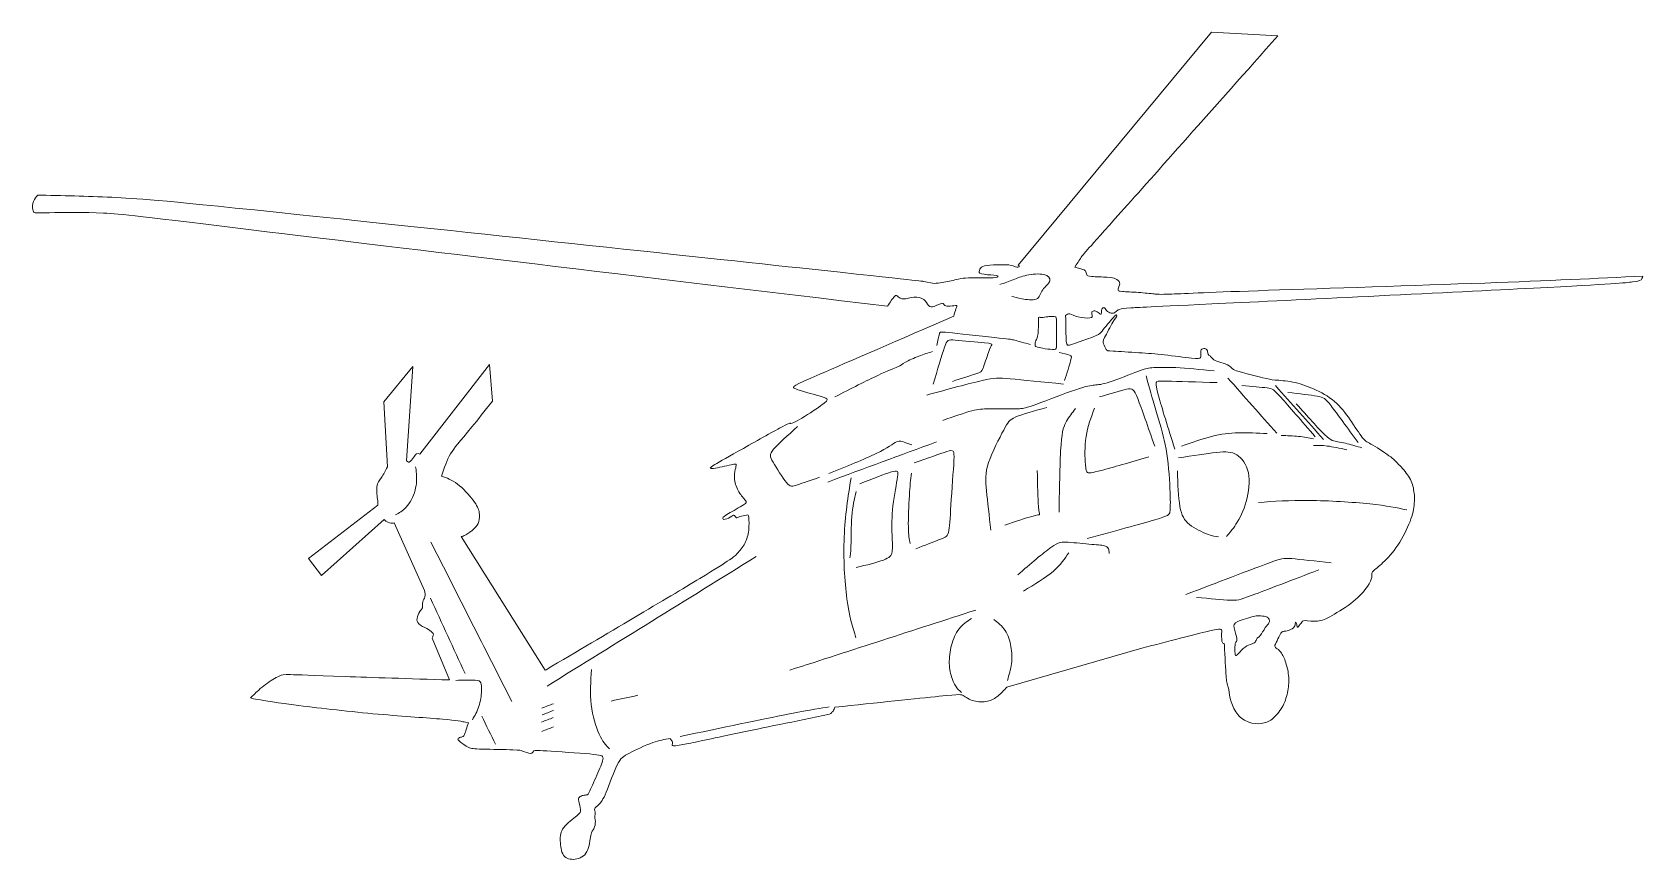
# Model space of a CAD drawing. Header units: inches. Extents: x -13.7 to 19.2, y -11.4 to 5.5.
import ezdxf

# ---------------------------------------------------------------- set-up
doc = ezdxf.new("R2010")
doc.units = ezdxf.units.IN
doc.header["$MEASUREMENT"] = 0
doc.layers.add('Layer 1', color=7, linetype='Continuous')

msp = doc.modelspace()

# ---------------------------------------------------------------- linework, layer by layer
at = {"layer": 'Layer 1', "color": 250, "lineweight": 18}
for points, knots in [([(9.217, 0.184), (9.288, 0.176), (9.307, 0.172), (9.579, 0.182), (9.579, 0.182), (9.852, 0.193), (10.377, 0.218), (11.549, 0.258), (11.549, 0.258), (12.721, 0.298), (14.54, 0.354), (15.963, 0.407), (15.963, 0.407), (17.268, 0.455), (18.239, 0.501), (19.182, 0.547), (19.182, 0.547), (19.178, 0.528), (19.173, 0.511), (19.166, 0.498), (19.166, 0.498), (19.146, 0.46), (19.113, 0.446), (18.973, 0.428), (18.973, 0.428), (18.832, 0.41), (18.585, 0.388), (16.951, 0.303), (16.951, 0.303), (15.316, 0.219), (12.294, 0.071), (10.682, -0.006), (10.682, -0.006), (9.071, -0.084), (8.871, -0.092), (8.741, -0.101), (8.741, -0.101), (8.61, -0.109), (8.549, -0.117), (8.512, -0.13), (8.512, -0.13), (8.474, -0.142), (8.46, -0.159), (8.441, -0.176), (8.441, -0.176), (8.421, -0.192), (8.396, -0.209), (8.365, -0.21), (8.365, -0.21), (8.334, -0.21), (8.296, -0.195), (8.269, -0.171), (8.269, -0.171), (8.241, -0.147), (8.223, -0.113), (8.203, -0.101), (8.203, -0.101), (8.182, -0.09), (8.16, -0.099), (8.151, -0.129), (8.151, -0.129), (8.142, -0.158), (8.146, -0.206), (8.141, -0.224), (8.141, -0.224), (8.135, -0.241), (8.12, -0.227), (8.096, -0.209), (8.096, -0.209), (8.071, -0.191), (8.038, -0.169), (8.01, -0.163), (8.01, -0.163), (7.981, -0.156), (7.957, -0.166), (7.949, -0.183), (7.949, -0.183), (7.941, -0.199), (7.948, -0.223), (7.953, -0.247), (7.953, -0.247), (7.957, -0.272), (7.96, -0.297), (7.908, -0.305), (7.908, -0.305), (7.856, -0.313), (7.749, -0.305), (7.669, -0.284), (7.669, -0.284), (7.589, -0.263), (7.537, -0.23), (7.498, -0.223), (7.498, -0.223), (7.46, -0.215), (7.437, -0.234), (7.413, -0.253), (7.413, -0.253), (7.416, -0.465), (7.419, -0.677), (7.427, -0.78), (7.427, -0.78), (7.435, -0.883), (7.448, -0.877), (7.556, -0.84), (7.556, -0.84), (7.664, -0.802), (7.867, -0.732), (7.974, -0.692), (7.974, -0.692), (8.082, -0.652), (8.094, -0.643), (8.155, -0.572), (8.155, -0.572), (8.215, -0.501), (8.323, -0.368), (8.38, -0.302), (8.38, -0.302), (8.437, -0.237), (8.443, -0.24), (8.45, -0.244), (8.45, -0.244), (8.457, -0.248), (8.467, -0.254), (8.46, -0.269), (8.46, -0.269), (8.453, -0.284), (8.43, -0.308), (8.378, -0.393), (8.378, -0.393), (8.326, -0.478), (8.246, -0.624), (8.208, -0.704), (8.208, -0.704), (8.17, -0.784), (8.175, -0.797), (8.188, -0.832), (8.188, -0.832), (8.201, -0.867), (8.223, -0.922), (8.239, -0.95), (8.239, -0.95), (8.256, -0.977), (8.268, -0.977), (8.385, -0.983), (8.385, -0.983), (8.501, -0.989), (8.723, -1.002), (8.907, -1.015), (8.907, -1.015), (9.092, -1.027), (9.239, -1.038), (9.428, -1.059), (9.428, -1.059), (9.617, -1.079), (9.848, -1.11), (9.981, -1.124), (9.981, -1.124), (10.114, -1.138), (10.149, -1.135), (10.162, -1.111), (10.162, -1.111), (10.176, -1.086), (10.167, -1.041), (10.167, -1.008), (10.167, -1.008), (10.166, -0.975), (10.173, -0.956), (10.192, -0.943), (10.192, -0.943), (10.212, -0.931), (10.244, -0.925), (10.267, -0.934), (10.267, -0.934), (10.289, -0.943), (10.303, -0.967), (10.309, -0.99), (10.309, -0.99), (10.314, -1.013), (10.312, -1.035), (10.319, -1.047), (10.319, -1.047), (10.326, -1.06), (10.342, -1.063), (10.358, -1.077), (10.358, -1.077), (10.374, -1.091), (10.389, -1.116), (10.416, -1.139), (10.416, -1.139), (10.442, -1.163), (10.48, -1.185), (10.534, -1.203), (10.534, -1.203), (10.588, -1.221), (10.659, -1.235), (10.712, -1.262), (10.712, -1.262), (10.764, -1.289), (10.799, -1.329), (10.835, -1.354), (10.835, -1.354), (10.871, -1.379), (10.909, -1.389), (11.02, -1.418), (11.02, -1.418), (11.131, -1.447), (11.316, -1.496), (11.432, -1.525), (11.432, -1.525), (11.548, -1.554), (11.595, -1.564), (11.685, -1.572), (11.685, -1.572), (11.774, -1.579), (11.906, -1.585), (12.043, -1.612), (12.043, -1.612), (12.18, -1.639), (12.321, -1.688), (12.469, -1.753), (12.469, -1.753), (12.616, -1.818), (12.769, -1.9), (12.894, -2.007), (12.894, -2.007), (13.02, -2.113), (13.119, -2.243), (13.214, -2.382), (13.214, -2.382), (13.31, -2.52), (13.403, -2.666), (13.462, -2.741), (13.462, -2.741), (13.52, -2.816), (13.544, -2.82), (13.64, -2.876), (13.64, -2.876), (13.737, -2.932), (13.906, -3.041), (14.007, -3.114), (14.007, -3.114), (14.109, -3.188), (14.142, -3.227), (14.203, -3.291), (14.203, -3.291), (14.263, -3.356), (14.351, -3.446), (14.408, -3.535), (14.408, -3.535), (14.466, -3.624), (14.494, -3.711), (14.51, -3.809), (14.51, -3.809), (14.527, -3.906), (14.532, -4.013), (14.52, -4.127), (14.52, -4.127), (14.507, -4.241), (14.477, -4.361), (14.413, -4.513), (14.413, -4.513), (14.349, -4.664), (14.252, -4.846), (14.149, -4.992), (14.149, -4.992), (14.046, -5.138), (13.938, -5.247), (13.851, -5.325), (13.851, -5.325), (13.764, -5.402), (13.699, -5.446), (13.673, -5.484), (13.673, -5.484), (13.646, -5.521), (13.659, -5.552), (13.654, -5.596), (13.654, -5.596), (13.649, -5.641), (13.627, -5.699), (13.568, -5.784), (13.568, -5.784), (13.509, -5.868), (13.413, -5.979), (13.278, -6.088), (13.278, -6.088), (13.144, -6.196), (12.97, -6.302), (12.845, -6.373), (12.845, -6.373), (12.72, -6.443), (12.644, -6.479), (12.552, -6.488), (12.552, -6.488), (12.46, -6.496), (12.353, -6.477), (12.297, -6.477), (12.297, -6.477), (12.241, -6.477), (12.235, -6.496), (12.215, -6.526), (12.215, -6.526), (12.195, -6.556), (12.16, -6.596), (12.145, -6.608), (12.145, -6.608), (12.13, -6.62), (12.134, -6.603), (12.13, -6.577), (12.13, -6.577), (12.127, -6.552), (12.116, -6.517), (12.109, -6.51), (12.109, -6.51), (12.102, -6.503), (12.099, -6.524), (12.096, -6.548), (12.096, -6.548), (12.092, -6.573), (12.088, -6.6), (12.057, -6.626), (12.057, -6.626), (12.026, -6.652), (11.967, -6.675), (11.93, -6.686), (11.93, -6.686), (11.892, -6.696), (11.876, -6.693), (11.857, -6.697), (11.857, -6.697), (11.839, -6.7), (11.82, -6.71), (11.801, -6.736), (11.801, -6.736), (11.782, -6.761), (11.764, -6.803), (11.742, -6.85), (11.742, -6.85), (11.719, -6.898), (11.691, -6.95), (11.682, -6.981), (11.682, -6.981), (11.674, -7.011), (11.685, -7.02), (11.709, -7.036), (11.709, -7.036), (11.732, -7.052), (11.769, -7.075), (11.804, -7.124), (11.804, -7.124), (11.839, -7.173), (11.874, -7.246), (11.903, -7.335), (11.903, -7.335), (11.932, -7.424), (11.956, -7.528), (11.962, -7.633), (11.962, -7.633), (11.969, -7.738), (11.957, -7.843), (11.936, -7.946), (11.936, -7.946), (11.914, -8.049), (11.882, -8.149), (11.828, -8.243), (11.828, -8.243), (11.774, -8.338), (11.698, -8.427), (11.624, -8.484), (11.624, -8.484), (11.551, -8.541), (11.48, -8.566), (11.401, -8.575), (11.401, -8.575), (11.321, -8.585), (11.234, -8.579), (11.15, -8.55), (11.15, -8.55), (11.066, -8.52), (10.985, -8.466), (10.923, -8.393), (10.923, -8.393), (10.862, -8.32), (10.819, -8.228), (10.79, -8.134), (10.79, -8.134), (10.762, -8.041), (10.748, -7.945), (10.739, -7.891), (10.739, -7.891), (10.73, -7.836), (10.726, -7.824), (10.718, -7.807), (10.718, -7.807), (10.71, -7.789), (10.699, -7.767), (10.687, -7.609), (10.687, -7.609), (10.676, -7.468), (10.663, -7.221), (10.651, -6.961), (10.651, -6.961), (10.651, -6.949), (10.65, -6.948), (10.64, -6.947), (10.64, -6.947), (10.63, -6.945), (10.609, -6.943), (10.6, -6.895), (10.6, -6.895), (10.591, -6.848), (10.594, -6.754), (10.596, -6.7), (10.596, -6.7), (10.598, -6.645), (10.599, -6.628), (10.328, -6.691), (10.328, -6.691), (10.056, -6.754), (9.512, -6.898), (8.967, -7.041), (8.967, -7.041), (8.967, -7.041), (6.213, -7.833), (6.213, -7.833), (6.213, -7.833), (6.156, -7.896), (6.099, -7.96), (6.036, -8.011), (6.036, -8.011), (5.973, -8.063), (5.903, -8.102), (5.817, -8.121), (5.817, -8.121), (5.731, -8.141), (5.628, -8.141), (5.538, -8.114), (5.538, -8.114), (5.448, -8.088), (5.37, -8.035), (5.327, -8.007), (5.327, -8.007), (5.284, -7.979), (5.276, -7.977), (4.835, -8.021), (4.835, -8.021), (4.405, -8.065), (3.561, -8.153), (2.709, -8.243), (2.709, -8.243), (2.703, -8.257), (2.698, -8.27), (2.693, -8.282), (2.693, -8.282), (2.678, -8.314), (2.664, -8.331), (2.649, -8.347), (2.649, -8.347), (2.633, -8.362), (2.616, -8.375), (2.599, -8.388), (2.599, -8.388), (1.9, -8.53), (1.22, -8.669), (0.721, -8.773), (0.721, -8.773), (0.166, -8.889), (-0.165, -8.963), (-0.352, -8.999), (-0.352, -8.999), (-0.54, -9.035), (-0.584, -9.034), (-0.601, -9.023), (-0.601, -9.023), (-0.618, -9.013), (-0.606, -8.993), (-0.603, -8.977), (-0.603, -8.977), (-0.599, -8.961), (-0.604, -8.949), (-0.613, -8.933), (-0.613, -8.933), (-0.623, -8.917), (-0.637, -8.898), (-0.652, -8.879), (-0.652, -8.879), (-0.767, -8.899), (-0.871, -8.918), (-1.007, -8.966), (-1.007, -8.966), (-1.161, -9.021), (-1.355, -9.114), (-1.48, -9.178), (-1.48, -9.178), (-1.605, -9.242), (-1.661, -9.277), (-1.731, -9.42), (-1.731, -9.42), (-1.802, -9.564), (-1.888, -9.817), (-1.954, -9.974), (-1.954, -9.974), (-2.02, -10.131), (-2.066, -10.192), (-2.106, -10.23), (-2.106, -10.23), (-2.145, -10.268), (-2.179, -10.284), (-2.188, -10.31), (-2.188, -10.31), (-2.197, -10.336), (-2.181, -10.374), (-2.18, -10.408), (-2.18, -10.408), (-2.179, -10.442), (-2.191, -10.472), (-2.19, -10.495), (-2.19, -10.495), (-2.19, -10.518), (-2.176, -10.534), (-2.175, -10.574), (-2.175, -10.574), (-2.174, -10.614), (-2.187, -10.679), (-2.206, -10.72), (-2.206, -10.72), (-2.226, -10.76), (-2.252, -10.775), (-2.27, -10.857), (-2.27, -10.857), (-2.287, -10.939), (-2.295, -11.088), (-2.347, -11.186), (-2.347, -11.186), (-2.398, -11.284), (-2.493, -11.331), (-2.586, -11.343), (-2.586, -11.343), (-2.68, -11.354), (-2.773, -11.331), (-2.825, -11.26), (-2.825, -11.26), (-2.877, -11.189), (-2.888, -11.071), (-2.891, -10.97), (-2.891, -10.97), (-2.894, -10.868), (-2.888, -10.784), (-2.821, -10.695), (-2.821, -10.695), (-2.754, -10.607), (-2.624, -10.516), (-2.554, -10.458), (-2.554, -10.458), (-2.484, -10.4), (-2.473, -10.377), (-2.478, -10.329), (-2.478, -10.329), (-2.483, -10.281), (-2.504, -10.209), (-2.513, -10.161), (-2.513, -10.161), (-2.522, -10.114), (-2.519, -10.092), (-2.502, -10.075), (-2.502, -10.075), (-2.486, -10.059), (-2.455, -10.047), (-2.424, -10.041), (-2.424, -10.041), (-2.394, -10.035), (-2.363, -10.034), (-2.346, -10.031), (-2.346, -10.031), (-2.329, -10.028), (-2.324, -10.024), (-2.288, -9.945), (-2.288, -9.945), (-2.251, -9.866), (-2.181, -9.711), (-2.124, -9.581), (-2.124, -9.581), (-2.066, -9.45), (-2.02, -9.343), (-2.019, -9.285), (-2.019, -9.285), (-2.018, -9.227), (-2.061, -9.217), (-2.292, -9.197), (-2.292, -9.197), (-2.523, -9.178), (-2.943, -9.149), (-3.168, -9.136), (-3.168, -9.136), (-3.393, -9.122), (-3.423, -9.125), (-3.438, -9.141), (-3.438, -9.141), (-3.452, -9.156), (-3.451, -9.184), (-3.493, -9.184), (-3.493, -9.184), (-3.534, -9.184), (-3.619, -9.156), (-3.662, -9.139), (-3.662, -9.139), (-3.705, -9.122), (-3.706, -9.117), (-3.856, -9.112), (-3.856, -9.112), (-4.006, -9.107), (-4.305, -9.103), (-4.481, -9.098), (-4.481, -9.098), (-4.656, -9.093), (-4.709, -9.088), (-4.768, -9.06), (-4.768, -9.06), (-4.827, -9.032), (-4.893, -8.982), (-4.932, -8.948), (-4.932, -8.948), (-4.972, -8.914), (-4.986, -8.896), (-4.975, -8.881), (-4.975, -8.881), (-4.965, -8.867), (-4.93, -8.856), (-4.906, -8.851), (-4.906, -8.851), (-4.881, -8.846), (-4.868, -8.847), (-4.846, -8.8), (-4.846, -8.8), (-4.824, -8.753), (-4.795, -8.657), (-4.766, -8.561), (-4.766, -8.561), (-4.766, -8.561), (-4.824, -8.549), (-4.824, -8.549), (-4.824, -8.549), (-4.883, -8.537), (-4.999, -8.513), (-5.294, -8.487), (-5.294, -8.487), (-5.588, -8.461), (-6.061, -8.433), (-6.608, -8.384), (-6.608, -8.384), (-7.155, -8.336), (-7.777, -8.266), (-8.22, -8.209), (-8.22, -8.209), (-8.663, -8.152), (-8.927, -8.108), (-9.064, -8.084), (-9.064, -8.084), (-9.2, -8.06), (-9.209, -8.056), (-9.208, -8.051), (-9.208, -8.051), (-9.206, -8.045), (-9.195, -8.038), (-9.143, -7.989), (-9.143, -7.989), (-9.092, -7.94), (-9.001, -7.851), (-8.901, -7.777), (-8.901, -7.777), (-8.801, -7.702), (-8.692, -7.643), (-8.627, -7.611), (-8.627, -7.611), (-8.562, -7.579), (-8.541, -7.574), (-8.393, -7.578), (-8.393, -7.578), (-8.245, -7.581), (-7.969, -7.593), (-7.279, -7.617), (-7.279, -7.617), (-6.75, -7.636), (-5.978, -7.661), (-5.149, -7.688), (-5.149, -7.688), (-5.149, -7.688), (-5.504, -6.834), (-5.504, -6.834), (-5.504, -6.834), (-5.504, -6.834), (-5.498, -6.821), (-5.498, -6.821), (-5.498, -6.821), (-5.493, -6.808), (-5.481, -6.781), (-5.48, -6.762), (-5.48, -6.762), (-5.479, -6.743), (-5.487, -6.73), (-5.508, -6.712), (-5.508, -6.712), (-5.529, -6.694), (-5.562, -6.67), (-5.613, -6.641), (-5.613, -6.641), (-5.665, -6.612), (-5.734, -6.577), (-5.773, -6.543), (-5.773, -6.543), (-5.812, -6.509), (-5.82, -6.476), (-5.813, -6.431), (-5.813, -6.431), (-5.805, -6.386), (-5.781, -6.329), (-5.758, -6.294), (-5.758, -6.294), (-5.734, -6.259), (-5.711, -6.247), (-5.703, -6.215), (-5.703, -6.215), (-5.695, -6.184), (-5.704, -6.134), (-5.695, -6.095), (-5.695, -6.095), (-5.687, -6.056), (-5.662, -6.029), (-5.653, -5.991), (-5.653, -5.991), (-5.644, -5.954), (-5.652, -5.908), (-5.659, -5.861), (-5.659, -5.861), (-5.659, -5.861), (-6.277, -4.484), (-6.277, -4.484), (-6.277, -4.484), (-6.293, -4.488), (-6.309, -4.492), (-6.344, -4.488), (-6.344, -4.488), (-6.38, -4.483), (-6.436, -4.469), (-6.484, -4.416), (-6.484, -4.416), (-6.484, -4.416), (-7.759, -5.56), (-7.759, -5.56), (-7.759, -5.56), (-7.759, -5.56), (-8.028, -5.214), (-8.028, -5.214), (-8.028, -5.214), (-8.028, -5.214), (-6.609, -4.122), (-6.609, -4.122), (-6.609, -4.122), (-6.611, -4.098), (-6.612, -4.071), (-6.615, -4.034), (-6.615, -4.034), (-6.623, -3.955), (-6.643, -3.83), (-6.631, -3.747), (-6.631, -3.747), (-6.62, -3.663), (-6.579, -3.622), (-6.538, -3.561), (-6.538, -3.561), (-6.497, -3.501), (-6.457, -3.422), (-6.418, -3.343), (-6.418, -3.343), (-6.418, -3.343), (-6.492, -2.013), (-6.492, -2.013), (-6.492, -2.013), (-6.492, -2.013), (-5.901, -1.293), (-5.901, -1.293), (-5.901, -1.293), (-5.901, -1.293), (-6.024, -3.222), (-6.024, -3.222), (-6.024, -3.222), (-6.012, -3.231), (-5.999, -3.241), (-5.988, -3.247), (-5.988, -3.247), (-5.977, -3.252), (-5.968, -3.254), (-5.945, -3.229), (-5.945, -3.229), (-5.923, -3.205), (-5.888, -3.155), (-5.866, -3.123), (-5.866, -3.123), (-5.844, -3.091), (-5.834, -3.077), (-5.818, -3.073), (-5.818, -3.073), (-5.802, -3.069), (-5.78, -3.074), (-5.758, -3.08), (-5.758, -3.08), (-5.758, -3.08), (-4.337, -1.253), (-4.337, -1.253), (-4.337, -1.253), (-4.337, -1.253), (-4.277, -2.002), (-4.277, -2.002), (-4.277, -2.002), (-4.437, -2.207), (-4.58, -2.387), (-4.693, -2.526), (-4.693, -2.526), (-4.955, -2.849), (-5.052, -2.944), (-5.128, -3.073), (-5.128, -3.073), (-5.204, -3.202), (-5.258, -3.366), (-5.312, -3.53), (-5.312, -3.53), (-5.208, -3.568), (-5.104, -3.605), (-4.988, -3.692), (-4.988, -3.692), (-4.873, -3.779), (-4.747, -3.915), (-4.668, -4.021), (-4.668, -4.021), (-4.588, -4.127), (-4.556, -4.204), (-4.543, -4.272), (-4.543, -4.272), (-4.53, -4.341), (-4.536, -4.402), (-4.553, -4.456), (-4.553, -4.456), (-4.57, -4.509), (-4.599, -4.555), (-4.649, -4.602), (-4.649, -4.602), (-4.699, -4.649), (-4.77, -4.698), (-4.817, -4.725), (-4.817, -4.725), (-4.864, -4.752), (-4.887, -4.758), (-4.91, -4.763), (-4.91, -4.763), (-4.91, -4.763), (-3.2, -7.491), (-3.2, -7.491), (-3.2, -7.491), (-3.2, -7.491), (-3.178, -7.478), (-3.178, -7.478), (-3.178, -7.478), (-1.936, -6.745), (-0.694, -6.011), (-0.046, -5.618), (-0.046, -5.618), (0.603, -5.225), (0.658, -5.172), (0.715, -5.111), (0.715, -5.111), (0.772, -5.05), (0.831, -4.981), (0.872, -4.902), (0.872, -4.902), (0.914, -4.822), (0.939, -4.734), (0.95, -4.635), (0.95, -4.635), (0.961, -4.536), (0.958, -4.428), (0.953, -4.374), (0.953, -4.374), (0.947, -4.32), (0.939, -4.32), (0.904, -4.325), (0.904, -4.325), (0.87, -4.331), (0.808, -4.342), (0.77, -4.356), (0.77, -4.356), (0.731, -4.37), (0.714, -4.386), (0.699, -4.379), (0.699, -4.379), (0.683, -4.372), (0.67, -4.342), (0.658, -4.331), (0.658, -4.331), (0.647, -4.32), (0.639, -4.328), (0.604, -4.349), (0.604, -4.349), (0.57, -4.37), (0.508, -4.403), (0.47, -4.411), (0.47, -4.411), (0.431, -4.42), (0.414, -4.403), (0.42, -4.385), (0.42, -4.385), (0.425, -4.367), (0.453, -4.347), (0.539, -4.296), (0.539, -4.296), (0.625, -4.245), (0.77, -4.161), (0.842, -4.116), (0.842, -4.116), (0.914, -4.07), (0.914, -4.061), (0.885, -4.027), (0.885, -4.027), (0.856, -3.992), (0.797, -3.931), (0.752, -3.854), (0.752, -3.854), (0.706, -3.778), (0.672, -3.686), (0.663, -3.603), (0.663, -3.603), (0.653, -3.52), (0.667, -3.445), (0.678, -3.393), (0.678, -3.393), (0.689, -3.342), (0.697, -3.314), (0.696, -3.299), (0.696, -3.299), (0.695, -3.284), (0.683, -3.281), (0.59, -3.3), (0.59, -3.3), (0.497, -3.32), (0.322, -3.361), (0.235, -3.374), (0.235, -3.374), (0.147, -3.386), (0.147, -3.37), (0.228, -3.317), (0.228, -3.317), (0.308, -3.264), (0.47, -3.175), (0.739, -3.024), (0.739, -3.024), (1.008, -2.872), (1.386, -2.659), (1.581, -2.553), (1.581, -2.553), (1.775, -2.447), (1.786, -2.45), (1.8, -2.454), (1.8, -2.454), (1.814, -2.459), (1.831, -2.464), (1.939, -2.403), (1.939, -2.403), (2.047, -2.342), (2.247, -2.214), (2.371, -2.129), (2.371, -2.129), (2.495, -2.045), (2.542, -2.003), (2.549, -1.975), (2.549, -1.975), (2.556, -1.947), (2.522, -1.934), (2.386, -1.895), (2.386, -1.895), (2.25, -1.856), (2.011, -1.792), (1.91, -1.752), (1.91, -1.752), (1.808, -1.711), (1.845, -1.695), (2.404, -1.452), (2.404, -1.452), (2.964, -1.209), (4.047, -0.739), (5.131, -0.27), (5.131, -0.27), (5.146, -0.213), (5.161, -0.157), (5.176, -0.119), (5.176, -0.119), (5.192, -0.08), (5.209, -0.059), (5.188, -0.054), (5.188, -0.054), (5.167, -0.049), (5.109, -0.061), (5.06, -0.065), (5.06, -0.065), (5.01, -0.069), (4.97, -0.066), (4.949, -0.049), (4.949, -0.049), (4.928, -0.033), (4.927, -0.002), (4.892, -0.007), (4.892, -0.007), (4.856, -0.012), (4.787, -0.052), (4.735, -0.07), (4.735, -0.07), (4.682, -0.087), (4.648, -0.081), (4.619, -0.051), (4.619, -0.051), (4.591, -0.02), (4.569, 0.035), (4.52, 0.071), (4.52, 0.071), (4.471, 0.106), (4.396, 0.121), (4.32, 0.116), (4.32, 0.116), (4.244, 0.11), (4.166, 0.084), (4.11, 0.083), (4.11, 0.083), (4.055, 0.083), (4.021, 0.108), (3.997, 0.128), (3.997, 0.128), (3.973, 0.149), (3.957, 0.166), (3.923, 0.133), (3.923, 0.133), (3.888, 0.099), (3.833, 0.016), (3.779, -0.067), (3.779, -0.067), (-1.237, 0.535), (-6.178, 1.127), (-8.822, 1.447), (-8.822, 1.447), (-11.555, 1.778), (-11.833, 1.816), (-12.208, 1.833), (-12.208, 1.833), (-12.583, 1.85), (-13.055, 1.844), (-13.305, 1.841), (-13.305, 1.841), (-13.555, 1.839), (-13.583, 1.839), (-13.602, 1.841), (-13.602, 1.841), (-13.621, 1.843), (-13.63, 1.847), (-13.64, 1.879), (-13.64, 1.879), (-13.65, 1.91), (-13.66, 1.969), (-13.646, 2.027), (-13.646, 2.027), (-13.632, 2.084), (-13.594, 2.141), (-13.571, 2.17), (-13.571, 2.17), (-13.548, 2.199), (-13.54, 2.201), (-13.526, 2.201), (-13.526, 2.201), (-13.511, 2.201), (-13.49, 2.199), (-13.469, 2.197), (-13.469, 2.197), (-12.958, 2.186), (-12.447, 2.175), (-11.942, 2.15), (-11.942, 2.15), (-11.436, 2.125), (-10.936, 2.086), (-8.2, 1.8), (-8.2, 1.8), (-5.464, 1.514), (-0.491, 0.98), (1.995, 0.714), (1.995, 0.714), (4.481, 0.447), (4.481, 0.447), (4.522, 0.439), (4.522, 0.439), (4.522, 0.439), (4.731, 0.397), (4.731, 0.397), (4.731, 0.397), (4.84, 0.409), (4.949, 0.421), (5.046, 0.443), (5.046, 0.443), (5.142, 0.464), (5.226, 0.496), (5.373, 0.508), (5.373, 0.508), (5.521, 0.52), (5.734, 0.512), (5.86, 0.513), (5.86, 0.513), (5.985, 0.514), (6.024, 0.526), (6.034, 0.537), (6.034, 0.537), (6.044, 0.548), (6.024, 0.559), (5.952, 0.567), (5.952, 0.567), (5.88, 0.574), (5.755, 0.578), (5.696, 0.594), (5.696, 0.594), (5.637, 0.609), (5.644, 0.635), (5.655, 0.664), (5.655, 0.664), (5.666, 0.694), (5.681, 0.726), (5.724, 0.745), (5.724, 0.745), (5.767, 0.764), (5.838, 0.771), (5.94, 0.776), (5.94, 0.776), (6.042, 0.781), (6.176, 0.784), (6.255, 0.775), (6.255, 0.775), (6.335, 0.766), (6.362, 0.745), (6.392, 0.737), (6.392, 0.737), (6.423, 0.728), (6.457, 0.733), (6.467, 0.74), (6.467, 0.74), (6.477, 0.748), (6.462, 0.76), (6.447, 0.772), (6.447, 0.772), (6.447, 0.772), (10.391, 5.521), (10.391, 5.521), (10.391, 5.521), (10.391, 5.521), (11.739, 5.446), (11.739, 5.446), (11.739, 5.446), (10.447, 3.992), (9.206, 2.596), (8.546, 1.856), (8.546, 1.856), (7.822, 1.044), (7.797, 1.021), (7.761, 0.972), (7.761, 0.972), (7.725, 0.923), (7.678, 0.85), (7.631, 0.776), (7.631, 0.776), (7.631, 0.776), (7.604, 0.733), (7.604, 0.733), (7.604, 0.733), (7.604, 0.733), (7.722, 0.698), (7.722, 0.698), (7.722, 0.698), (7.788, 0.679), (7.807, 0.673), (7.819, 0.652), (7.819, 0.652), (7.831, 0.632), (7.835, 0.596), (7.844, 0.574), (7.844, 0.574), (7.853, 0.552), (7.867, 0.546), (7.946, 0.54), (7.946, 0.54), (8.025, 0.534), (8.17, 0.53), (8.262, 0.525), (8.262, 0.525), (8.354, 0.519), (8.395, 0.512), (8.432, 0.494), (8.432, 0.494), (8.47, 0.476), (8.504, 0.447), (8.514, 0.416), (8.514, 0.416), (8.524, 0.386), (8.509, 0.354), (8.498, 0.326), (8.498, 0.326), (8.488, 0.298), (8.482, 0.275), (8.485, 0.26), (8.485, 0.26), (8.488, 0.246), (8.499, 0.24), (8.57, 0.234), (8.57, 0.234), (8.641, 0.229), (8.771, 0.223), (8.897, 0.214), (8.897, 0.214), (9.024, 0.205), (9.146, 0.193), (9.217, 0.184)], [0, 0, 0, 0, 0.003268, 0.003268, 0.003268, 0.003268, 0.006536, 0.006536, 0.006536, 0.006536, 0.009804, 0.009804, 0.009804, 0.009804, 0.013072, 0.013072, 0.013072, 0.013072, 0.01634, 0.01634, 0.01634, 0.01634, 0.019608, 0.019608, 0.019608, 0.019608, 0.022876, 0.022876, 0.022876, 0.022876, 0.026144, 0.026144, 0.026144, 0.026144, 0.029412, 0.029412, 0.029412, 0.029412, 0.03268, 0.03268, 0.03268, 0.03268, 0.035948, 0.035948, 0.035948, 0.035948, 0.039216, 0.039216, 0.039216, 0.039216, 0.042484, 0.042484, 0.042484, 0.042484, 0.045752, 0.045752, 0.045752, 0.045752, 0.04902, 0.04902, 0.04902, 0.04902, 0.052288, 0.052288, 0.052288, 0.052288, 0.055556, 0.055556, 0.055556, 0.055556, 0.058824, 0.058824, 0.058824, 0.058824, 0.062092, 0.062092, 0.062092, 0.062092, 0.065359, 0.065359, 0.065359, 0.065359, 0.068627, 0.068627, 0.068627, 0.068627, 0.071895, 0.071895, 0.071895, 0.071895, 0.075163, 0.075163, 0.075163, 0.075163, 0.078431, 0.078431, 0.078431, 0.078431, 0.081699, 0.081699, 0.081699, 0.081699, 0.084967, 0.084967, 0.084967, 0.084967, 0.088235, 0.088235, 0.088235, 0.088235, 0.091503, 0.091503, 0.091503, 0.091503, 0.094771, 0.094771, 0.094771, 0.094771, 0.098039, 0.098039, 0.098039, 0.098039, 0.101307, 0.101307, 0.101307, 0.101307, 0.104575, 0.104575, 0.104575, 0.104575, 0.107843, 0.107843, 0.107843, 0.107843, 0.111111, 0.111111, 0.111111, 0.111111, 0.114379, 0.114379, 0.114379, 0.114379, 0.117647, 0.117647, 0.117647, 0.117647, 0.120915, 0.120915, 0.120915, 0.120915, 0.124183, 0.124183, 0.124183, 0.124183, 0.127451, 0.127451, 0.127451, 0.127451, 0.130719, 0.130719, 0.130719, 0.130719, 0.133987, 0.133987, 0.133987, 0.133987, 0.137255, 0.137255, 0.137255, 0.137255, 0.140523, 0.140523, 0.140523, 0.140523, 0.143791, 0.143791, 0.143791, 0.143791, 0.147059, 0.147059, 0.147059, 0.147059, 0.150327, 0.150327, 0.150327, 0.150327, 0.153595, 0.153595, 0.153595, 0.153595, 0.156863, 0.156863, 0.156863, 0.156863, 0.160131, 0.160131, 0.160131, 0.160131, 0.163399, 0.163399, 0.163399, 0.163399, 0.166667, 0.166667, 0.166667, 0.166667, 0.169935, 0.169935, 0.169935, 0.169935, 0.173203, 0.173203, 0.173203, 0.173203, 0.176471, 0.176471, 0.176471, 0.176471, 0.179739, 0.179739, 0.179739, 0.179739, 0.183007, 0.183007, 0.183007, 0.183007, 0.186275, 0.186275, 0.186275, 0.186275, 0.189542, 0.189542, 0.189542, 0.189542, 0.19281, 0.19281, 0.19281, 0.19281, 0.196078, 0.196078, 0.196078, 0.196078, 0.199346, 0.199346, 0.199346, 0.199346, 0.202614, 0.202614, 0.202614, 0.202614, 0.205882, 0.205882, 0.205882, 0.205882, 0.20915, 0.20915, 0.20915, 0.20915, 0.212418, 0.212418, 0.212418, 0.212418, 0.215686, 0.215686, 0.215686, 0.215686, 0.218954, 0.218954, 0.218954, 0.218954, 0.222222, 0.222222, 0.222222, 0.222222, 0.22549, 0.22549, 0.22549, 0.22549, 0.228758, 0.228758, 0.228758, 0.228758, 0.232026, 0.232026, 0.232026, 0.232026, 0.235294, 0.235294, 0.235294, 0.235294, 0.238562, 0.238562, 0.238562, 0.238562, 0.24183, 0.24183, 0.24183, 0.24183, 0.245098, 0.245098, 0.245098, 0.245098, 0.248366, 0.248366, 0.248366, 0.248366, 0.251634, 0.251634, 0.251634, 0.251634, 0.254902, 0.254902, 0.254902, 0.254902, 0.25817, 0.25817, 0.25817, 0.25817, 0.261438, 0.261438, 0.261438, 0.261438, 0.264706, 0.264706, 0.264706, 0.264706, 0.267974, 0.267974, 0.267974, 0.267974, 0.271242, 0.271242, 0.271242, 0.271242, 0.27451, 0.27451, 0.27451, 0.27451, 0.277778, 0.277778, 0.277778, 0.277778, 0.281046, 0.281046, 0.281046, 0.281046, 0.284314, 0.284314, 0.284314, 0.284314, 0.287582, 0.287582, 0.287582, 0.287582, 0.29085, 0.29085, 0.29085, 0.29085, 0.294118, 0.294118, 0.294118, 0.294118, 0.297386, 0.297386, 0.297386, 0.297386, 0.300654, 0.300654, 0.300654, 0.300654, 0.303922, 0.303922, 0.303922, 0.303922, 0.30719, 0.30719, 0.30719, 0.30719, 0.310458, 0.310458, 0.310458, 0.310458, 0.313725, 0.313725, 0.313725, 0.313725, 0.316993, 0.316993, 0.316993, 0.316993, 0.320261, 0.320261, 0.320261, 0.320261, 0.323529, 0.323529, 0.323529, 0.323529, 0.326797, 0.326797, 0.326797, 0.326797, 0.330065, 0.330065, 0.330065, 0.330065, 0.333333, 0.333333, 0.333333, 0.333333, 0.336601, 0.336601, 0.336601, 0.336601, 0.339869, 0.339869, 0.339869, 0.339869, 0.343137, 0.343137, 0.343137, 0.343137, 0.346405, 0.346405, 0.346405, 0.346405, 0.349673, 0.349673, 0.349673, 0.349673, 0.352941, 0.352941, 0.352941, 0.352941, 0.356209, 0.356209, 0.356209, 0.356209, 0.359477, 0.359477, 0.359477, 0.359477, 0.362745, 0.362745, 0.362745, 0.362745, 0.366013, 0.366013, 0.366013, 0.366013, 0.369281, 0.369281, 0.369281, 0.369281, 0.372549, 0.372549, 0.372549, 0.372549, 0.375817, 0.375817, 0.375817, 0.375817, 0.379085, 0.379085, 0.379085, 0.379085, 0.382353, 0.382353, 0.382353, 0.382353, 0.385621, 0.385621, 0.385621, 0.385621, 0.388889, 0.388889, 0.388889, 0.388889, 0.392157, 0.392157, 0.392157, 0.392157, 0.395425, 0.395425, 0.395425, 0.395425, 0.398693, 0.398693, 0.398693, 0.398693, 0.401961, 0.401961, 0.401961, 0.401961, 0.405229, 0.405229, 0.405229, 0.405229, 0.408497, 0.408497, 0.408497, 0.408497, 0.411765, 0.411765, 0.411765, 0.411765, 0.415033, 0.415033, 0.415033, 0.415033, 0.418301, 0.418301, 0.418301, 0.418301, 0.421569, 0.421569, 0.421569, 0.421569, 0.424837, 0.424837, 0.424837, 0.424837, 0.428105, 0.428105, 0.428105, 0.428105, 0.431373, 0.431373, 0.431373, 0.431373, 0.434641, 0.434641, 0.434641, 0.434641, 0.437908, 0.437908, 0.437908, 0.437908, 0.441176, 0.441176, 0.441176, 0.441176, 0.444444, 0.444444, 0.444444, 0.444444, 0.447712, 0.447712, 0.447712, 0.447712, 0.45098, 0.45098, 0.45098, 0.45098, 0.454248, 0.454248, 0.454248, 0.454248, 0.457516, 0.457516, 0.457516, 0.457516, 0.460784, 0.460784, 0.460784, 0.460784, 0.464052, 0.464052, 0.464052, 0.464052, 0.46732, 0.46732, 0.46732, 0.46732, 0.470588, 0.470588, 0.470588, 0.470588, 0.473856, 0.473856, 0.473856, 0.473856, 0.477124, 0.477124, 0.477124, 0.477124, 0.480392, 0.480392, 0.480392, 0.480392, 0.48366, 0.48366, 0.48366, 0.48366, 0.486928, 0.486928, 0.486928, 0.486928, 0.490196, 0.490196, 0.490196, 0.490196, 0.493464, 0.493464, 0.493464, 0.493464, 0.496732, 0.496732, 0.496732, 0.496732, 0.5, 0.5, 0.5, 0.5, 0.503268, 0.503268, 0.503268, 0.503268, 0.506536, 0.506536, 0.506536, 0.506536, 0.509804, 0.509804, 0.509804, 0.509804, 0.513072, 0.513072, 0.513072, 0.513072, 0.51634, 0.51634, 0.51634, 0.51634, 0.519608, 0.519608, 0.519608, 0.519608, 0.522876, 0.522876, 0.522876, 0.522876, 0.526144, 0.526144, 0.526144, 0.526144, 0.529412, 0.529412, 0.529412, 0.529412, 0.53268, 0.53268, 0.53268, 0.53268, 0.535948, 0.535948, 0.535948, 0.535948, 0.539216, 0.539216, 0.539216, 0.539216, 0.542484, 0.542484, 0.542484, 0.542484, 0.545752, 0.545752, 0.545752, 0.545752, 0.54902, 0.54902, 0.54902, 0.54902, 0.552288, 0.552288, 0.552288, 0.552288, 0.555556, 0.555556, 0.555556, 0.555556, 0.558824, 0.558824, 0.558824, 0.558824, 0.562092, 0.562092, 0.562092, 0.562092, 0.565359, 0.565359, 0.565359, 0.565359, 0.568627, 0.568627, 0.568627, 0.568627, 0.571895, 0.571895, 0.571895, 0.571895, 0.575163, 0.575163, 0.575163, 0.575163, 0.578431, 0.578431, 0.578431, 0.578431, 0.581699, 0.581699, 0.581699, 0.581699, 0.584967, 0.584967, 0.584967, 0.584967, 0.588235, 0.588235, 0.588235, 0.588235, 0.591503, 0.591503, 0.591503, 0.591503, 0.594771, 0.594771, 0.594771, 0.594771, 0.598039, 0.598039, 0.598039, 0.598039, 0.601307, 0.601307, 0.601307, 0.601307, 0.604575, 0.604575, 0.604575, 0.604575, 0.607843, 0.607843, 0.607843, 0.607843, 0.611111, 0.611111, 0.611111, 0.611111, 0.614379, 0.614379, 0.614379, 0.614379, 0.617647, 0.617647, 0.617647, 0.617647, 0.620915, 0.620915, 0.620915, 0.620915, 0.624183, 0.624183, 0.624183, 0.624183, 0.627451, 0.627451, 0.627451, 0.627451, 0.630719, 0.630719, 0.630719, 0.630719, 0.633987, 0.633987, 0.633987, 0.633987, 0.637255, 0.637255, 0.637255, 0.637255, 0.640523, 0.640523, 0.640523, 0.640523, 0.643791, 0.643791, 0.643791, 0.643791, 0.647059, 0.647059, 0.647059, 0.647059, 0.650327, 0.650327, 0.650327, 0.650327, 0.653595, 0.653595, 0.653595, 0.653595, 0.656863, 0.656863, 0.656863, 0.656863, 0.660131, 0.660131, 0.660131, 0.660131, 0.663399, 0.663399, 0.663399, 0.663399, 0.666667, 0.666667, 0.666667, 0.666667, 0.669935, 0.669935, 0.669935, 0.669935, 0.673203, 0.673203, 0.673203, 0.673203, 0.676471, 0.676471, 0.676471, 0.676471, 0.679739, 0.679739, 0.679739, 0.679739, 0.683007, 0.683007, 0.683007, 0.683007, 0.686275, 0.686275, 0.686275, 0.686275, 0.689542, 0.689542, 0.689542, 0.689542, 0.69281, 0.69281, 0.69281, 0.69281, 0.696078, 0.696078, 0.696078, 0.696078, 0.699346, 0.699346, 0.699346, 0.699346, 0.702614, 0.702614, 0.702614, 0.702614, 0.705882, 0.705882, 0.705882, 0.705882, 0.70915, 0.70915, 0.70915, 0.70915, 0.712418, 0.712418, 0.712418, 0.712418, 0.715686, 0.715686, 0.715686, 0.715686, 0.718954, 0.718954, 0.718954, 0.718954, 0.722222, 0.722222, 0.722222, 0.722222, 0.72549, 0.72549, 0.72549, 0.72549, 0.728758, 0.728758, 0.728758, 0.728758, 0.732026, 0.732026, 0.732026, 0.732026, 0.735294, 0.735294, 0.735294, 0.735294, 0.738562, 0.738562, 0.738562, 0.738562, 0.74183, 0.74183, 0.74183, 0.74183, 0.745098, 0.745098, 0.745098, 0.745098, 0.748366, 0.748366, 0.748366, 0.748366, 0.751634, 0.751634, 0.751634, 0.751634, 0.754902, 0.754902, 0.754902, 0.754902, 0.75817, 0.75817, 0.75817, 0.75817, 0.761438, 0.761438, 0.761438, 0.761438, 0.764706, 0.764706, 0.764706, 0.764706, 0.767974, 0.767974, 0.767974, 0.767974, 0.771242, 0.771242, 0.771242, 0.771242, 0.77451, 0.77451, 0.77451, 0.77451, 0.777778, 0.777778, 0.777778, 0.777778, 0.781046, 0.781046, 0.781046, 0.781046, 0.784314, 0.784314, 0.784314, 0.784314, 0.787582, 0.787582, 0.787582, 0.787582, 0.79085, 0.79085, 0.79085, 0.79085, 0.794118, 0.794118, 0.794118, 0.794118, 0.797386, 0.797386, 0.797386, 0.797386, 0.800654, 0.800654, 0.800654, 0.800654, 0.803922, 0.803922, 0.803922, 0.803922, 0.80719, 0.80719, 0.80719, 0.80719, 0.810458, 0.810458, 0.810458, 0.810458, 0.813725, 0.813725, 0.813725, 0.813725, 0.816993, 0.816993, 0.816993, 0.816993, 0.820261, 0.820261, 0.820261, 0.820261, 0.823529, 0.823529, 0.823529, 0.823529, 0.826797, 0.826797, 0.826797, 0.826797, 0.830065, 0.830065, 0.830065, 0.830065, 0.833333, 0.833333, 0.833333, 0.833333, 0.836601, 0.836601, 0.836601, 0.836601, 0.839869, 0.839869, 0.839869, 0.839869, 0.843137, 0.843137, 0.843137, 0.843137, 0.846405, 0.846405, 0.846405, 0.846405, 0.849673, 0.849673, 0.849673, 0.849673, 0.852941, 0.852941, 0.852941, 0.852941, 0.856209, 0.856209, 0.856209, 0.856209, 0.859477, 0.859477, 0.859477, 0.859477, 0.862745, 0.862745, 0.862745, 0.862745, 0.866013, 0.866013, 0.866013, 0.866013, 0.869281, 0.869281, 0.869281, 0.869281, 0.872549, 0.872549, 0.872549, 0.872549, 0.875817, 0.875817, 0.875817, 0.875817, 0.879085, 0.879085, 0.879085, 0.879085, 0.882353, 0.882353, 0.882353, 0.882353, 0.885621, 0.885621, 0.885621, 0.885621, 0.888889, 0.888889, 0.888889, 0.888889, 0.892157, 0.892157, 0.892157, 0.892157, 0.895425, 0.895425, 0.895425, 0.895425, 0.898693, 0.898693, 0.898693, 0.898693, 0.901961, 0.901961, 0.901961, 0.901961, 0.905229, 0.905229, 0.905229, 0.905229, 0.908497, 0.908497, 0.908497, 0.908497, 0.911765, 0.911765, 0.911765, 0.911765, 0.915033, 0.915033, 0.915033, 0.915033, 0.918301, 0.918301, 0.918301, 0.918301, 0.921569, 0.921569, 0.921569, 0.921569, 0.924837, 0.924837, 0.924837, 0.924837, 0.928105, 0.928105, 0.928105, 0.928105, 0.931373, 0.931373, 0.931373, 0.931373, 0.934641, 0.934641, 0.934641, 0.934641, 0.937908, 0.937908, 0.937908, 0.937908, 0.941176, 0.941176, 0.941176, 0.941176, 0.944444, 0.944444, 0.944444, 0.944444, 0.947712, 0.947712, 0.947712, 0.947712, 0.95098, 0.95098, 0.95098, 0.95098, 0.954248, 0.954248, 0.954248, 0.954248, 0.957516, 0.957516, 0.957516, 0.957516, 0.960784, 0.960784, 0.960784, 0.960784, 0.964052, 0.964052, 0.964052, 0.964052, 0.96732, 0.96732, 0.96732, 0.96732, 0.970588, 0.970588, 0.970588, 0.970588, 0.973856, 0.973856, 0.973856, 0.973856, 0.977124, 0.977124, 0.977124, 0.977124, 0.980392, 0.980392, 0.980392, 0.980392, 0.98366, 0.98366, 0.98366, 0.98366, 0.986928, 0.986928, 0.986928, 0.986928, 0.990196, 0.990196, 0.990196, 0.990196, 0.993464, 0.993464, 0.993464, 0.993464, 1, 1, 1, 1]), ([(6.071, 0.375), (6.166, 0.408), (6.26, 0.441), (6.346, 0.475), (6.346, 0.475), (6.432, 0.508), (6.51, 0.541), (6.62, 0.565), (6.62, 0.565), (6.73, 0.588), (6.871, 0.602), (6.966, 0.581), (6.966, 0.581), (7.06, 0.561), (7.107, 0.505), (7.091, 0.45), (7.091, 0.45), (7.074, 0.394), (6.993, 0.338), (6.946, 0.268), (6.946, 0.268), (6.899, 0.197), (6.885, 0.111), (6.814, 0.079), (6.814, 0.079), (6.743, 0.047), (6.616, 0.069), (6.523, 0.087), (6.523, 0.087), (6.43, 0.105), (6.371, 0.119), (6.313, 0.133)], [0, 0, 0, 0, 0.111111, 0.111111, 0.111111, 0.111111, 0.222222, 0.222222, 0.222222, 0.222222, 0.333333, 0.333333, 0.333333, 0.333333, 0.444444, 0.444444, 0.444444, 0.444444, 0.555556, 0.555556, 0.555556, 0.555556, 0.666667, 0.666667, 0.666667, 0.666667, 0.777778, 0.777778, 0.777778, 0.777778, 1, 1, 1, 1]), ([(7.094, -0.277), (7.129, -0.276), (7.178, -0.276), (7.202, -0.28), (7.202, -0.28), (7.226, -0.284), (7.225, -0.293), (7.226, -0.401), (7.226, -0.401), (7.227, -0.51), (7.23, -0.719), (7.229, -0.828), (7.229, -0.828), (7.228, -0.936), (7.223, -0.945), (7.182, -0.946), (7.182, -0.946), (7.142, -0.948), (7.066, -0.943), (6.999, -0.933), (6.999, -0.933), (6.932, -0.923), (6.875, -0.908), (6.842, -0.899), (6.842, -0.899), (6.809, -0.89), (6.801, -0.887), (6.796, -0.883), (6.796, -0.883), (6.792, -0.879), (6.792, -0.875), (6.793, -0.855), (6.793, -0.855), (6.793, -0.835), (6.794, -0.8), (6.806, -0.767), (6.806, -0.767), (6.818, -0.734), (6.842, -0.703), (6.851, -0.624), (6.851, -0.624), (6.861, -0.545), (6.857, -0.419), (6.857, -0.355), (6.857, -0.355), (6.858, -0.292), (6.864, -0.291), (6.881, -0.292), (6.881, -0.292), (6.898, -0.293), (6.928, -0.296), (6.952, -0.295), (6.952, -0.295), (6.976, -0.294), (6.996, -0.289), (7.016, -0.285), (7.016, -0.285), (7.037, -0.282), (7.058, -0.279), (7.094, -0.277)], [0, 0, 0, 0, 0.0625, 0.0625, 0.0625, 0.0625, 0.125, 0.125, 0.125, 0.125, 0.1875, 0.1875, 0.1875, 0.1875, 0.25, 0.25, 0.25, 0.25, 0.3125, 0.3125, 0.3125, 0.3125, 0.375, 0.375, 0.375, 0.375, 0.4375, 0.4375, 0.4375, 0.4375, 0.5, 0.5, 0.5, 0.5, 0.5625, 0.5625, 0.5625, 0.5625, 0.625, 0.625, 0.625, 0.625, 0.6875, 0.6875, 0.6875, 0.6875, 0.75, 0.75, 0.75, 0.75, 0.8125, 0.8125, 0.8125, 0.8125, 0.875, 0.875, 0.875, 0.875, 1, 1, 1, 1]), ([(4.786, -0.869), (4.805, -0.774), (4.825, -0.678), (4.839, -0.63), (4.839, -0.63), (4.853, -0.583), (4.861, -0.585), (5.103, -0.611), (5.103, -0.611), (5.344, -0.637), (5.819, -0.689), (6.06, -0.715), (6.06, -0.715), (6.301, -0.742), (6.308, -0.743), (6.376, -0.761), (6.376, -0.761), (6.443, -0.779), (6.571, -0.814), (6.698, -0.849)], [0, 0, 0, 0, 0.166667, 0.166667, 0.166667, 0.166667, 0.333333, 0.333333, 0.333333, 0.333333, 0.5, 0.5, 0.5, 0.5, 0.666667, 0.666667, 0.666667, 0.666667, 1, 1, 1, 1]), ([(4.709, -1.659), (4.8, -1.357), (4.892, -1.056), (4.945, -0.903), (4.945, -0.903), (4.998, -0.75), (5.011, -0.746), (5.164, -0.758), (5.164, -0.758), (5.317, -0.77), (5.609, -0.798), (5.758, -0.813), (5.758, -0.813), (5.907, -0.828), (5.914, -0.831), (5.906, -0.853), (5.906, -0.853), (5.898, -0.874), (5.874, -0.914), (5.839, -1.009), (5.839, -1.009), (5.805, -1.105), (5.759, -1.255), (5.729, -1.332), (5.729, -1.332), (5.699, -1.409), (5.685, -1.413), (5.584, -1.446), (5.584, -1.446), (5.482, -1.478), (5.293, -1.539), (5.105, -1.6)], [0, 0, 0, 0, 0.111111, 0.111111, 0.111111, 0.111111, 0.222222, 0.222222, 0.222222, 0.222222, 0.333333, 0.333333, 0.333333, 0.333333, 0.444444, 0.444444, 0.444444, 0.444444, 0.555556, 0.555556, 0.555556, 0.555556, 0.666667, 0.666667, 0.666667, 0.666667, 0.777778, 0.777778, 0.777778, 0.777778, 1, 1, 1, 1]), ([(2.707, -1.915), (3.035, -1.747), (3.362, -1.579), (3.583, -1.476), (3.583, -1.476), (3.804, -1.374), (3.918, -1.336), (3.987, -1.304), (3.987, -1.304), (4.055, -1.272), (4.079, -1.246), (4.146, -1.208), (4.146, -1.208), (4.212, -1.171), (4.322, -1.122), (4.421, -1.084), (4.421, -1.084), (4.521, -1.046), (4.61, -1.018), (4.698, -0.99)], [0, 0, 0, 0, 0.166667, 0.166667, 0.166667, 0.166667, 0.333333, 0.333333, 0.333333, 0.333333, 0.5, 0.5, 0.5, 0.5, 0.666667, 0.666667, 0.666667, 0.666667, 1, 1, 1, 1]), ([(4.911, -2.394), (5.133, -2.317), (5.355, -2.239), (5.5, -2.2), (5.5, -2.2), (5.644, -2.161), (5.711, -2.161), (5.854, -2.161), (5.854, -2.161), (5.997, -2.161), (6.216, -2.161), (6.332, -2.161), (6.332, -2.161), (6.447, -2.161), (6.458, -2.161), (6.498, -2.155), (6.498, -2.155), (6.539, -2.15), (6.608, -2.139), (6.823, -2.062), (6.823, -2.062), (7.039, -1.986), (7.4, -1.844), (7.621, -1.768), (7.621, -1.768), (7.843, -1.692), (7.925, -1.68), (8.003, -1.674), (8.003, -1.674), (8.08, -1.667), (8.154, -1.664), (8.318, -1.61), (8.318, -1.61), (8.482, -1.557), (8.736, -1.453), (8.883, -1.396), (8.883, -1.396), (9.03, -1.339), (9.071, -1.329), (9.173, -1.321), (9.173, -1.321), (9.275, -1.314), (9.439, -1.308), (9.661, -1.319), (9.661, -1.319), (9.883, -1.33), (10.164, -1.358), (10.444, -1.386)], [0, 0, 0, 0, 0.076923, 0.076923, 0.076923, 0.076923, 0.153846, 0.153846, 0.153846, 0.153846, 0.230769, 0.230769, 0.230769, 0.230769, 0.307692, 0.307692, 0.307692, 0.307692, 0.384615, 0.384615, 0.384615, 0.384615, 0.461538, 0.461538, 0.461538, 0.461538, 0.538462, 0.538462, 0.538462, 0.538462, 0.615385, 0.615385, 0.615385, 0.615385, 0.692308, 0.692308, 0.692308, 0.692308, 0.769231, 0.769231, 0.769231, 0.769231, 0.846154, 0.846154, 0.846154, 0.846154, 1, 1, 1, 1]), ([(7.28, -1.013), (7.366, -1.03), (7.452, -1.046), (7.495, -1.063), (7.495, -1.063), (7.538, -1.08), (7.538, -1.096), (7.514, -1.182), (7.514, -1.182), (7.489, -1.268), (7.441, -1.424), (7.392, -1.58)], [0, 0, 0, 0, 0.25, 0.25, 0.25, 0.25, 0.5, 0.5, 0.5, 0.5, 1, 1, 1, 1]), ([(4.586, -1.878), (5.022, -1.758), (5.458, -1.639), (5.712, -1.58), (5.712, -1.58), (5.966, -1.522), (6.039, -1.525), (6.285, -1.547), (6.285, -1.547), (6.53, -1.569), (6.95, -1.611), (7.369, -1.653)], [0, 0, 0, 0, 0.25, 0.25, 0.25, 0.25, 0.5, 0.5, 0.5, 0.5, 1, 1, 1, 1]), ([(7.855, -4.805), (8.402, -4.655), (8.949, -4.505), (9.231, -4.421), (9.231, -4.421), (9.513, -4.338), (9.53, -4.321), (9.539, -4.257), (9.539, -4.257), (9.549, -4.193), (9.552, -4.082), (9.543, -3.867), (9.543, -3.867), (9.535, -3.652), (9.516, -3.332), (9.477, -3.073), (9.477, -3.073), (9.438, -2.813), (9.38, -2.613), (9.309, -2.371), (9.309, -2.371), (9.238, -2.13), (9.155, -1.846), (9.11, -1.692), (9.11, -1.692), (9.066, -1.538), (9.06, -1.513), (9.055, -1.488)], [0, 0, 0, 0, 0.125, 0.125, 0.125, 0.125, 0.25, 0.25, 0.25, 0.25, 0.375, 0.375, 0.375, 0.375, 0.5, 0.5, 0.5, 0.5, 0.625, 0.625, 0.625, 0.625, 0.75, 0.75, 0.75, 0.75, 1, 1, 1, 1]), ([(10.503, -1.623), (10.098, -1.611), (9.694, -1.598), (9.488, -1.595), (9.488, -1.595), (9.282, -1.592), (9.273, -1.597), (9.264, -1.615), (9.264, -1.615), (9.255, -1.633), (9.246, -1.664), (9.308, -1.894), (9.308, -1.894), (9.371, -2.123), (9.505, -2.553), (9.64, -2.982)], [0, 0, 0, 0, 0.2, 0.2, 0.2, 0.2, 0.4, 0.4, 0.4, 0.4, 0.6, 0.6, 0.6, 0.6, 1, 1, 1, 1]), ([(8.105, -1.917), (8.32, -1.85), (8.535, -1.784), (8.656, -1.759), (8.656, -1.759), (8.777, -1.734), (8.803, -1.75), (8.883, -1.951), (8.883, -1.951), (8.963, -2.152), (9.096, -2.537), (9.23, -2.921)], [0, 0, 0, 0, 0.25, 0.25, 0.25, 0.25, 0.5, 0.5, 0.5, 0.5, 1, 1, 1, 1]), ([(11.003, -1.686), (11.205, -1.701), (11.408, -1.717), (11.521, -1.732), (11.521, -1.732), (11.635, -1.747), (11.658, -1.762), (11.807, -1.928), (11.807, -1.928), (11.955, -2.094), (12.229, -2.411), (12.503, -2.728)], [0, 0, 0, 0, 0.25, 0.25, 0.25, 0.25, 0.5, 0.5, 0.5, 0.5, 1, 1, 1, 1]), ([(11.946, -1.826), (12.18, -1.852), (12.413, -1.878), (12.544, -1.901), (12.544, -1.901), (12.676, -1.923), (12.705, -1.941), (12.826, -2.098), (12.826, -2.098), (12.948, -2.255), (13.162, -2.551), (13.376, -2.846)], [0, 0, 0, 0, 0.25, 0.25, 0.25, 0.25, 0.5, 0.5, 0.5, 0.5, 1, 1, 1, 1]), ([(7.03, -2.13), (6.782, -2.199), (6.535, -2.269), (6.399, -2.325), (6.399, -2.325), (6.263, -2.382), (6.238, -2.427), (6.15, -2.591), (6.15, -2.591), (6.063, -2.755), (5.913, -3.038), (5.842, -3.253), (5.842, -3.253), (5.771, -3.469), (5.78, -3.616), (5.8, -3.834), (5.8, -3.834), (5.821, -4.052), (5.855, -4.341), (5.888, -4.63)], [0, 0, 0, 0, 0.166667, 0.166667, 0.166667, 0.166667, 0.333333, 0.333333, 0.333333, 0.333333, 0.5, 0.5, 0.5, 0.5, 0.666667, 0.666667, 0.666667, 0.666667, 1, 1, 1, 1]), ([(7.613, -2.155), (7.549, -2.238), (7.485, -2.321), (7.434, -2.407), (7.434, -2.407), (7.382, -2.494), (7.343, -2.582), (7.32, -2.892), (7.32, -2.892), (7.296, -3.202), (7.288, -3.732), (7.28, -4.263)], [0, 0, 0, 0, 0.25, 0.25, 0.25, 0.25, 0.5, 0.5, 0.5, 0.5, 1, 1, 1, 1]), ([(8.005, -2.142), (7.932, -2.33), (7.86, -2.517), (7.829, -2.725), (7.829, -2.725), (7.798, -2.934), (7.807, -3.163), (7.816, -3.291), (7.816, -3.291), (7.825, -3.42), (7.834, -3.448), (7.862, -3.46), (7.862, -3.46), (7.889, -3.473), (7.937, -3.47), (8.148, -3.414), (8.148, -3.414), (8.359, -3.357), (8.734, -3.248), (9.109, -3.138)], [0, 0, 0, 0, 0.166667, 0.166667, 0.166667, 0.166667, 0.333333, 0.333333, 0.333333, 0.333333, 0.5, 0.5, 0.5, 0.5, 0.666667, 0.666667, 0.666667, 0.666667, 1, 1, 1, 1]), ([(12.117, -2.055), (12.341, -2.309), (12.564, -2.563), (12.699, -2.689), (12.699, -2.689), (12.834, -2.816), (12.88, -2.814), (12.966, -2.83), (12.966, -2.83), (13.053, -2.845), (13.181, -2.877), (13.269, -2.901), (13.269, -2.901), (13.357, -2.924), (13.406, -2.939), (13.455, -2.955)], [0, 0, 0, 0, 0.2, 0.2, 0.2, 0.2, 0.4, 0.4, 0.4, 0.4, 0.6, 0.6, 0.6, 0.6, 1, 1, 1, 1]), ([(1.946, -2.521), (1.749, -2.699), (1.552, -2.877), (1.459, -2.984), (1.459, -2.984), (1.367, -3.091), (1.38, -3.127), (1.448, -3.246), (1.448, -3.246), (1.516, -3.366), (1.639, -3.569), (1.72, -3.663), (1.72, -3.663), (1.8, -3.757), (1.838, -3.744), (1.943, -3.707), (1.943, -3.707), (2.049, -3.671), (2.223, -3.613), (2.396, -3.555)], [0, 0, 0, 0, 0.166667, 0.166667, 0.166667, 0.166667, 0.333333, 0.333333, 0.333333, 0.333333, 0.5, 0.5, 0.5, 0.5, 0.666667, 0.666667, 0.666667, 0.666667, 1, 1, 1, 1]), ([(2.584, -3.48), (2.95, -3.332), (3.317, -3.185), (3.553, -3.068), (3.553, -3.068), (3.789, -2.952), (3.895, -2.866), (3.966, -2.832), (3.966, -2.832), (4.037, -2.799), (4.073, -2.818), (4.118, -2.838), (4.118, -2.838), (4.164, -2.857), (4.22, -2.877), (4.275, -2.896)], [0, 0, 0, 0, 0.2, 0.2, 0.2, 0.2, 0.4, 0.4, 0.4, 0.4, 0.6, 0.6, 0.6, 0.6, 1, 1, 1, 1]), ([(9.773, -2.919), (9.986, -2.844), (10.198, -2.769), (10.391, -2.721), (10.391, -2.721), (10.583, -2.673), (10.755, -2.653), (10.941, -2.648), (10.941, -2.648), (11.126, -2.643), (11.325, -2.654), (11.523, -2.665)], [0, 0, 0, 0, 0.25, 0.25, 0.25, 0.25, 0.5, 0.5, 0.5, 0.5, 1, 1, 1, 1]), ([(11.809, -2.701), (11.931, -2.705), (12.053, -2.709), (12.164, -2.721), (12.164, -2.721), (12.274, -2.733), (12.373, -2.752), (12.471, -2.771)], [0, 0, 0, 0, 0.333333, 0.333333, 0.333333, 0.333333, 1, 1, 1, 1]), ([(12.469, -2.909), (12.552, -2.906), (12.636, -2.903), (12.748, -2.917), (12.748, -2.917), (12.861, -2.931), (13.002, -2.961), (13.144, -2.992)], [0, 0, 0, 0, 0.333333, 0.333333, 0.333333, 0.333333, 1, 1, 1, 1]), ([(4.325, -3.263), (4.589, -3.168), (4.853, -3.074), (4.992, -3.031), (4.992, -3.031), (5.131, -2.988), (5.145, -2.996), (5.135, -3.205), (5.135, -3.205), (5.125, -3.413), (5.092, -3.821), (5.074, -4.114), (5.074, -4.114), (5.056, -4.407), (5.053, -4.585), (5.024, -4.681), (5.024, -4.681), (4.995, -4.777), (4.939, -4.791), (4.824, -4.832), (4.824, -4.832), (4.709, -4.874), (4.534, -4.943), (4.359, -5.013)], [0, 0, 0, 0, 0.142857, 0.142857, 0.142857, 0.142857, 0.285714, 0.285714, 0.285714, 0.285714, 0.428571, 0.428571, 0.428571, 0.428571, 0.571429, 0.571429, 0.571429, 0.571429, 0.714286, 0.714286, 0.714286, 0.714286, 1, 1, 1, 1]), ([(9.717, -3.159), (10.003, -3.114), (10.289, -3.07), (10.488, -3.049), (10.488, -3.049), (10.687, -3.028), (10.798, -3.031), (10.902, -3.096), (10.902, -3.096), (11.006, -3.162), (11.103, -3.289), (11.139, -3.463), (11.139, -3.463), (11.176, -3.637), (11.151, -3.856), (11.096, -4.046), (11.096, -4.046), (11.042, -4.237), (10.959, -4.398), (10.887, -4.512), (10.887, -4.512), (10.814, -4.626), (10.753, -4.692), (10.692, -4.759)], [0, 0, 0, 0, 0.142857, 0.142857, 0.142857, 0.142857, 0.285714, 0.285714, 0.285714, 0.285714, 0.428571, 0.428571, 0.428571, 0.428571, 0.571429, 0.571429, 0.571429, 0.571429, 0.714286, 0.714286, 0.714286, 0.714286, 1, 1, 1, 1]), ([(-6.252, -4.317), (-6.178, -4.282), (-6.105, -4.248), (-6.032, -4.164), (-6.032, -4.164), (-5.959, -4.081), (-5.886, -3.949), (-5.852, -3.82), (-5.852, -3.82), (-5.817, -3.692), (-5.82, -3.567), (-5.825, -3.488), (-5.825, -3.488), (-5.83, -3.409), (-5.836, -3.375), (-5.843, -3.342)], [0, 0, 0, 0, 0.2, 0.2, 0.2, 0.2, 0.4, 0.4, 0.4, 0.4, 0.6, 0.6, 0.6, 0.6, 1, 1, 1, 1]), ([(3.038, -3.563), (2.977, -3.952), (2.916, -4.341), (2.898, -4.773), (2.898, -4.773), (2.88, -5.205), (2.905, -5.68), (2.952, -6.03), (2.952, -6.03), (2.999, -6.38), (3.068, -6.605), (3.138, -6.83)], [0, 0, 0, 0, 0.25, 0.25, 0.25, 0.25, 0.5, 0.5, 0.5, 0.5, 1, 1, 1, 1]), ([(3.217, -3.688), (3.473, -3.588), (3.728, -3.488), (3.862, -3.446), (3.862, -3.446), (3.995, -3.405), (4.006, -3.421), (3.987, -3.548), (3.987, -3.548), (3.967, -3.674), (3.917, -3.91), (3.892, -4.134), (3.892, -4.134), (3.867, -4.357), (3.867, -4.568), (3.873, -4.728), (3.873, -4.728), (3.878, -4.888), (3.889, -4.996), (3.875, -5.073), (3.875, -5.073), (3.862, -5.149), (3.823, -5.193), (3.696, -5.242), (3.696, -5.242), (3.57, -5.291), (3.356, -5.343), (3.142, -5.396)], [0, 0, 0, 0, 0.125, 0.125, 0.125, 0.125, 0.25, 0.25, 0.25, 0.25, 0.375, 0.375, 0.375, 0.375, 0.5, 0.5, 0.5, 0.5, 0.625, 0.625, 0.625, 0.625, 0.75, 0.75, 0.75, 0.75, 1, 1, 1, 1]), ([(4.267, -3.471), (4.253, -3.602), (4.239, -3.732), (4.227, -3.93), (4.227, -3.93), (4.214, -4.127), (4.203, -4.391), (4.206, -4.564), (4.206, -4.564), (4.209, -4.738), (4.225, -4.821), (4.242, -4.905)], [0, 0, 0, 0, 0.25, 0.25, 0.25, 0.25, 0.5, 0.5, 0.5, 0.5, 1, 1, 1, 1]), ([(6.834, -3.413), (6.841, -3.705), (6.848, -3.996), (6.859, -4.148), (6.859, -4.148), (6.871, -4.3), (6.888, -4.313), (6.882, -4.317), (6.882, -4.317), (6.875, -4.321), (6.846, -4.317), (6.724, -4.351), (6.724, -4.351), (6.602, -4.385), (6.387, -4.457), (6.171, -4.53)], [0, 0, 0, 0, 0.2, 0.2, 0.2, 0.2, 0.4, 0.4, 0.4, 0.4, 0.6, 0.6, 0.6, 0.6, 1, 1, 1, 1]), ([(9.692, -3.421), (9.702, -3.694), (9.712, -3.966), (9.744, -4.151), (9.744, -4.151), (9.777, -4.335), (9.832, -4.432), (9.939, -4.517), (9.939, -4.517), (10.045, -4.602), (10.202, -4.674), (10.309, -4.714), (10.309, -4.714), (10.416, -4.755), (10.473, -4.763), (10.53, -4.771)], [0, 0, 0, 0, 0.2, 0.2, 0.2, 0.2, 0.4, 0.4, 0.4, 0.4, 0.6, 0.6, 0.6, 0.6, 1, 1, 1, 1]), ([(3.142, -3.846), (3.106, -3.999), (3.07, -4.152), (3.053, -4.353), (3.053, -4.353), (3.037, -4.555), (3.039, -4.805), (3.036, -4.953), (3.036, -4.953), (3.033, -5.102), (3.024, -5.149), (3.015, -5.196)], [0, 0, 0, 0, 0.25, 0.25, 0.25, 0.25, 0.5, 0.5, 0.5, 0.5, 1, 1, 1, 1]), ([(11.344, -4.067), (11.658, -4.045), (11.972, -4.022), (12.375, -4.027), (12.375, -4.027), (12.777, -4.031), (13.269, -4.061), (13.616, -4.097), (13.616, -4.097), (13.964, -4.134), (14.166, -4.175), (14.369, -4.217)], [0, 0, 0, 0, 0.25, 0.25, 0.25, 0.25, 0.5, 0.5, 0.5, 0.5, 1, 1, 1, 1]), ([(6.438, -5.542), (6.696, -5.32), (6.954, -5.098), (7.114, -4.985), (7.114, -4.985), (7.274, -4.873), (7.335, -4.87), (7.467, -4.88), (7.467, -4.88), (7.599, -4.889), (7.802, -4.911), (7.946, -4.924), (7.946, -4.924), (8.091, -4.936), (8.177, -4.939), (8.225, -4.957), (8.225, -4.957), (8.274, -4.975), (8.285, -5.009), (8.292, -5.036), (8.292, -5.036), (8.299, -5.064), (8.302, -5.086), (8.304, -5.109)], [0, 0, 0, 0, 0.142857, 0.142857, 0.142857, 0.142857, 0.285714, 0.285714, 0.285714, 0.285714, 0.428571, 0.428571, 0.428571, 0.428571, 0.571429, 0.571429, 0.571429, 0.571429, 0.714286, 0.714286, 0.714286, 0.714286, 1, 1, 1, 1]), ([(7.479, -5.092), (7.396, -5.217), (7.313, -5.342), (7.159, -5.473), (7.159, -5.473), (7.004, -5.603), (6.779, -5.739), (6.554, -5.875)], [0, 0, 0, 0, 0.333333, 0.333333, 0.333333, 0.333333, 1, 1, 1, 1]), ([(9.863, -5.946), (10.51, -5.699), (11.157, -5.452), (11.493, -5.327), (11.493, -5.327), (11.83, -5.202), (11.855, -5.199), (12.025, -5.214), (12.025, -5.214), (12.196, -5.23), (12.513, -5.263), (12.83, -5.296)], [0, 0, 0, 0, 0.25, 0.25, 0.25, 0.25, 0.5, 0.5, 0.5, 0.5, 1, 1, 1, 1]), ([(12.575, -5.442), (12.038, -5.648), (11.5, -5.853), (11.219, -5.959), (11.219, -5.959), (10.938, -6.064), (10.913, -6.07), (10.766, -6.061), (10.766, -6.061), (10.62, -6.052), (10.352, -6.028), (10.084, -6.005)], [0, 0, 0, 0, 0.25, 0.25, 0.25, 0.25, 0.5, 0.5, 0.5, 0.5, 1, 1, 1, 1]), ([(5.496, -6.434), (5.403, -6.495), (5.31, -6.556), (5.239, -6.646), (5.239, -6.646), (5.168, -6.736), (5.12, -6.856), (5.087, -6.98), (5.087, -6.98), (5.055, -7.105), (5.038, -7.234), (5.041, -7.351), (5.041, -7.351), (5.043, -7.468), (5.066, -7.574), (5.098, -7.66), (5.098, -7.66), (5.13, -7.746), (5.171, -7.813), (5.195, -7.847), (5.195, -7.847), (5.218, -7.881), (5.224, -7.882), (5.236, -7.893), (5.236, -7.893), (5.249, -7.903), (5.268, -7.923), (5.288, -7.942)], [0, 0, 0, 0, 0.125, 0.125, 0.125, 0.125, 0.25, 0.25, 0.25, 0.25, 0.375, 0.375, 0.375, 0.375, 0.5, 0.5, 0.5, 0.5, 0.625, 0.625, 0.625, 0.625, 0.75, 0.75, 0.75, 0.75, 1, 1, 1, 1]), ([(5.95, -6.455), (6.035, -6.521), (6.12, -6.588), (6.18, -6.68), (6.18, -6.68), (6.241, -6.773), (6.277, -6.891), (6.298, -7.008), (6.298, -7.008), (6.318, -7.125), (6.324, -7.242), (6.309, -7.357), (6.309, -7.357), (6.295, -7.471), (6.26, -7.584), (6.225, -7.696)], [0, 0, 0, 0, 0.2, 0.2, 0.2, 0.2, 0.4, 0.4, 0.4, 0.4, 0.6, 0.6, 0.6, 0.6, 1, 1, 1, 1]), ([(10.922, -6.497), (11.002, -6.459), (11.157, -6.414), (11.246, -6.393), (11.246, -6.393), (11.335, -6.372), (11.357, -6.375), (11.396, -6.38), (11.396, -6.38), (11.435, -6.385), (11.491, -6.392), (11.522, -6.406), (11.522, -6.406), (11.553, -6.42), (11.56, -6.441), (11.565, -6.461), (11.565, -6.461), (11.57, -6.482), (11.573, -6.503), (11.56, -6.525), (11.56, -6.525), (11.548, -6.547), (11.52, -6.571), (11.485, -6.621), (11.485, -6.621), (11.451, -6.671), (11.409, -6.747), (11.381, -6.784), (11.381, -6.784), (11.353, -6.821), (11.339, -6.818), (11.329, -6.827), (11.329, -6.827), (11.319, -6.836), (11.312, -6.857), (11.298, -6.88), (11.298, -6.88), (11.285, -6.903), (11.266, -6.928), (11.247, -6.94), (11.247, -6.94), (11.228, -6.952), (11.21, -6.95), (11.175, -6.963), (11.175, -6.963), (11.139, -6.977), (11.087, -7.004), (11.036, -7.048), (11.036, -7.048), (10.985, -7.092), (10.937, -7.152), (10.908, -7.177), (10.908, -7.177), (10.88, -7.203), (10.871, -7.195), (10.867, -7.149), (10.867, -7.149), (10.863, -7.103), (10.863, -7.02), (10.868, -6.975), (10.868, -6.975), (10.873, -6.929), (10.882, -6.922), (10.892, -6.911), (10.892, -6.911), (10.902, -6.899), (10.912, -6.882), (10.902, -6.829), (10.902, -6.829), (10.892, -6.777), (10.863, -6.688), (10.851, -6.627), (10.851, -6.627), (10.838, -6.567), (10.842, -6.535), (10.922, -6.497)], [0, 0, 0, 0, 0.05, 0.05, 0.05, 0.05, 0.1, 0.1, 0.1, 0.1, 0.15, 0.15, 0.15, 0.15, 0.2, 0.2, 0.2, 0.2, 0.25, 0.25, 0.25, 0.25, 0.3, 0.3, 0.3, 0.3, 0.35, 0.35, 0.35, 0.35, 0.4, 0.4, 0.4, 0.4, 0.45, 0.45, 0.45, 0.45, 0.5, 0.5, 0.5, 0.5, 0.55, 0.55, 0.55, 0.55, 0.6, 0.6, 0.6, 0.6, 0.65, 0.65, 0.65, 0.65, 0.7, 0.7, 0.7, 0.7, 0.75, 0.75, 0.75, 0.75, 0.8, 0.8, 0.8, 0.8, 0.85, 0.85, 0.85, 0.85, 0.9, 0.9, 0.9, 0.9, 1, 1, 1, 1]), ([(-2.258, -7.475), (-2.272, -7.717), (-2.286, -7.959), (-2.259, -8.191), (-2.259, -8.191), (-2.233, -8.423), (-2.166, -8.645), (-2.098, -8.793), (-2.098, -8.793), (-2.03, -8.942), (-1.961, -9.017), (-1.891, -9.092)], [0, 0, 0, 0, 0.25, 0.25, 0.25, 0.25, 0.5, 0.5, 0.5, 0.5, 1, 1, 1, 1]), ([(-5.021, -7.696), (-4.868, -7.692), (-4.715, -7.688), (-4.63, -7.693), (-4.63, -7.693), (-4.544, -7.698), (-4.526, -7.711), (-4.513, -7.744), (-4.513, -7.744), (-4.5, -7.777), (-4.491, -7.828), (-4.496, -7.914), (-4.496, -7.914), (-4.501, -8), (-4.519, -8.121), (-4.552, -8.225), (-4.552, -8.225), (-4.586, -8.328), (-4.634, -8.414), (-4.683, -8.5)], [0, 0, 0, 0, 0.166667, 0.166667, 0.166667, 0.166667, 0.333333, 0.333333, 0.333333, 0.333333, 0.5, 0.5, 0.5, 0.5, 0.666667, 0.666667, 0.666667, 0.666667, 1, 1, 1, 1]), ([(-0.45, -8.842), (0.396, -8.664), (1.242, -8.486), (1.749, -8.386), (1.749, -8.386), (2.256, -8.285), (2.424, -8.261), (2.592, -8.238)], [0, 0, 0, 0, 0.333333, 0.333333, 0.333333, 0.333333, 1, 1, 1, 1])]:
    msp.add_open_spline(points, degree=3, knots=knots, dxfattribs=at)
for points in [[(10.723, -1.532), (11.055, -1.907), (11.387, -2.282), (11.719, -2.657)], [(11.69, -1.686), (12.016, -2.051), (12.343, -2.417), (12.669, -2.782)], [(2.563, -3.651), (3.302, -3.378), (4.041, -3.106), (4.78, -2.834)], [(-5.531, -4.875), (-4.981, -5.959), (-4.431, -7.042), (-3.881, -8.125)], [(-3.162, -7.813), (-1.74, -6.932), (-0.318, -6.052), (1.104, -5.171)], [(-5.539, -6.017), (-5.303, -6.531), (-5.067, -7.045), (-4.831, -7.559)], [(1.788, -7.488), (3.052, -7.08), (4.316, -6.671), (5.58, -6.263)], [(-3.27, -8.263), (-3.191, -8.232), (-3.112, -8.202), (-3.033, -8.171)], [(-1.854, -8.117), (-1.673, -8.078), (-1.493, -8.039), (-1.312, -8)], [(-4.489, -8.425), (-4.398, -8.617), (-4.306, -8.809), (-4.214, -9)], [(-3.272, -8.546), (-3.193, -8.515), (-3.113, -8.485), (-3.034, -8.454)], [(-3.264, -8.4), (-3.185, -8.37), (-3.106, -8.339), (-3.027, -8.309)], [(-3.268, -8.736), (-3.189, -8.705), (-3.11, -8.675), (-3.031, -8.644)]]:
    msp.add_open_spline(points, degree=3, dxfattribs=at)

doc.saveas('drawing.dxf')
